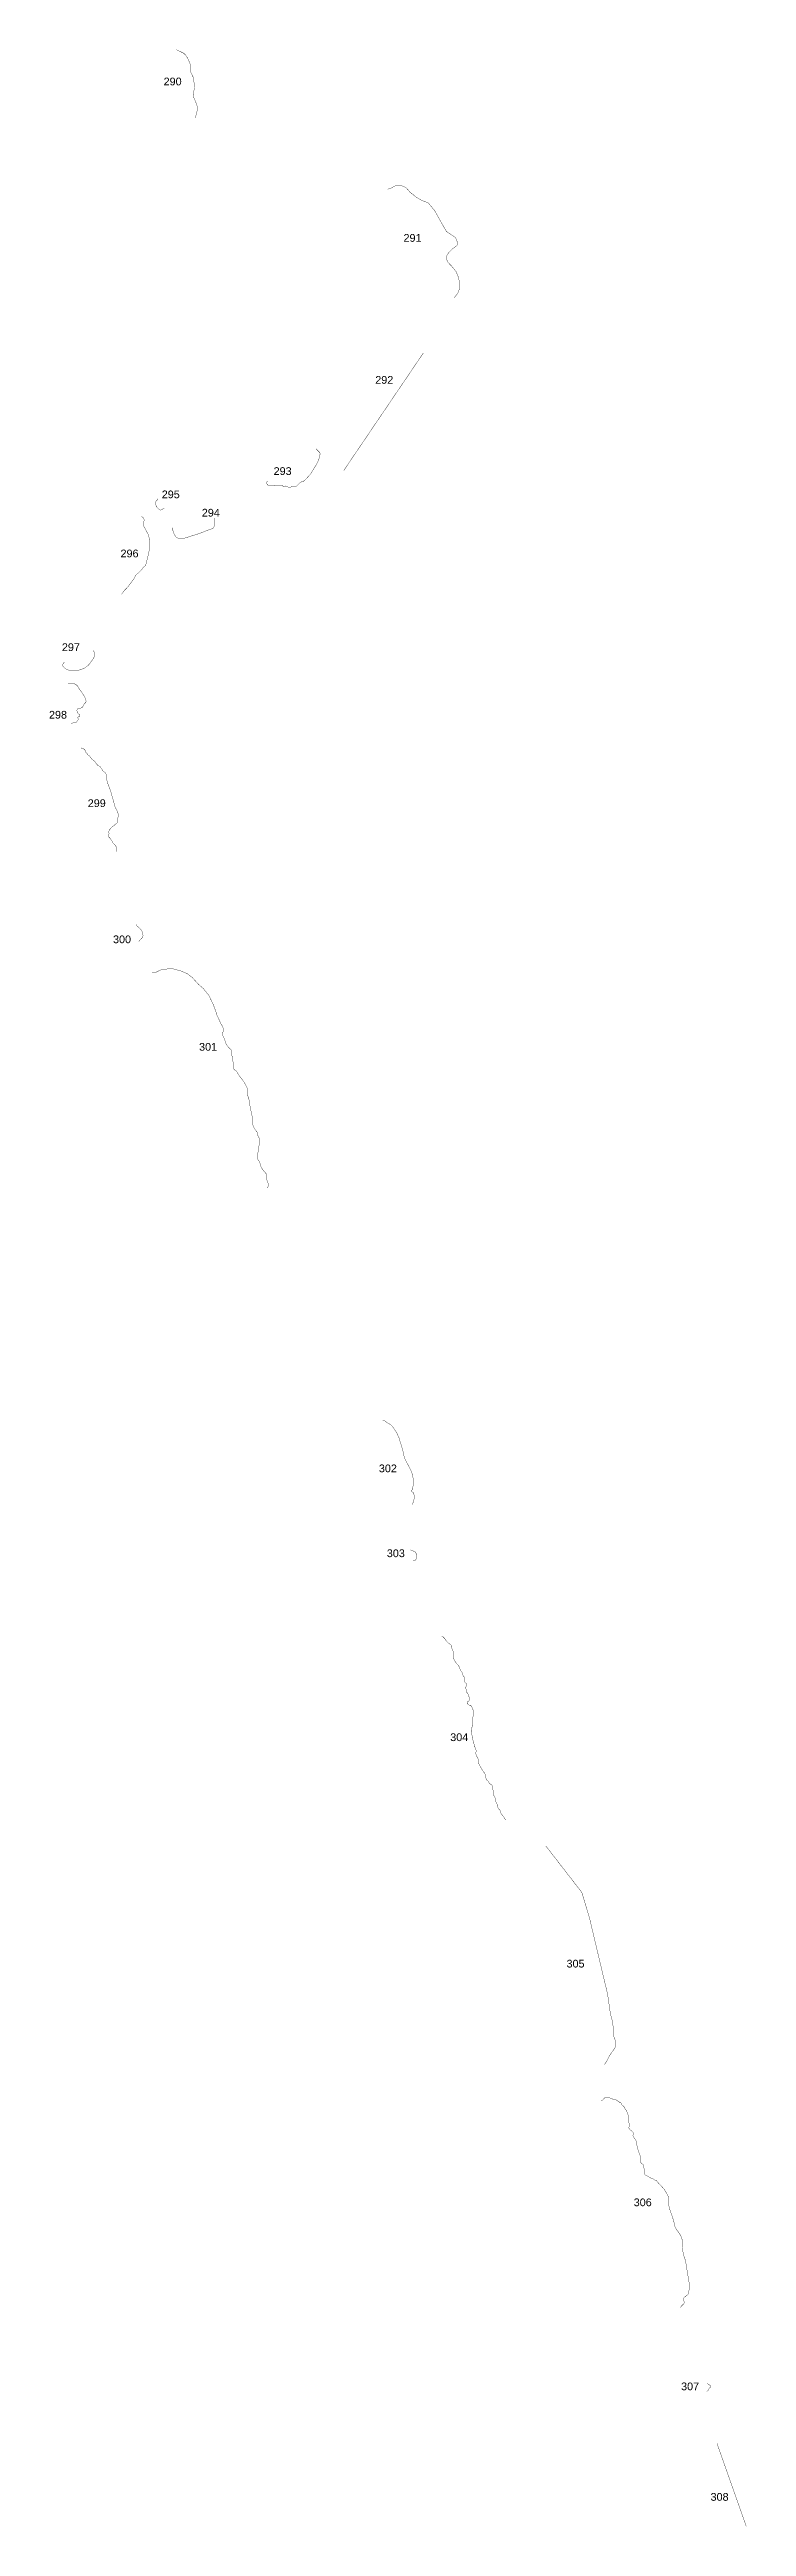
# Model space of a CAD drawing. Header units: metres. Extents: x 254121 to 358116, y 1739230 to 2227325.
# Drawn here: x 319770 to 326080, y 1812718 to 1835153 of the extents above; entities that cross this region are included whole.
import ezdxf

# ---------------------------------------------------------------- set-up
doc = ezdxf.new("R2010")
doc.units = ezdxf.units.M
doc.layers.add('NATURALLY PROTECTED', color=3, linetype='Continuous')
doc.styles.get("Standard").update_dxf_attribs({"font": 'arial.ttf'})

msp = doc.modelspace()

# ---------------------------------------------------------------- texts
at = {"char_height": 70, "attachment_point": 1}
for s, width, insert in [('290', 95.17, (320803, 1834899)), ('291', 95.17, (322975, 1833482)), ('292', 95.17, (322719, 1832196)), ('293', 95.17, (321799, 1831370)), ('295', 95.17, (320786, 1831159)), ('294', 95.17, (321149, 1830993)), ('296', 91.95, (320413, 1830624)), ('297', 145.68, (319882, 1829775)), ('298', 95.17, (319765, 1829163)), ('299', 95.17, (320116, 1828362)), ('300', 95.17, (320345, 1827129)), ('301', 95.17, (321124, 1826155)), ('302', 95.17, (322752, 1822337)), ('303', 95.17, (322824, 1821568)), ('304', 95.17, (323398, 1819902)), ('305', 95.17, (324451, 1817851)), ('306', 95.17, (325059, 1815689)), ('307', 95.17, (325488, 1814022)), ('\\pt70;308', 95.17, (325755, 1813021))]:
    msp.add_mtext_dynamic_manual_height_columns(s, width=width, gutter_width=1, heights=[0], dxfattribs=dict(at, insert=insert))

# ---------------------------------------------------------------- linework, layer by layer
at = {"layer": 'NATURALLY PROTECTED', "const_width": 3, "flags": 128}
for points in [[(320919, 1835152), (320986, 1835119), (321009, 1835095), (321031, 1835053), (321042, 1835024), (321044, 1834969), (321050, 1834945), (321072, 1834900), (321079, 1834849), (321082, 1834798), (321071, 1834755), (321075, 1834722), (321099, 1834664), (321109, 1834633), (321107, 1834599), (321099, 1834568), (321090, 1834533)], [(322832, 1833888), (322864, 1833899), (322899, 1833918), (322925, 1833923), (322949, 1833921), (322975, 1833915), (323000, 1833900), (323034, 1833861), (323092, 1833815), (323143, 1833785), (323197, 1833766), (323228, 1833730), (323258, 1833693), (323337, 1833551), (323364, 1833506), (323409, 1833474), (323438, 1833456), (323454, 1833434), (323463, 1833406), (323464, 1833385), (323453, 1833374), (323414, 1833344), (323386, 1833315), (323364, 1833283), (323362, 1833260), (323378, 1833225), (323407, 1833195), (323450, 1833143), (323474, 1833087), (323481, 1833042), (323484, 1832992), (323466, 1832946), (323433, 1832902)], [(323155, 1832405), (322435, 1831342)], [(322184, 1831537), (322187, 1831532), (322204, 1831515), (322216, 1831503), (322220, 1831493), (322217, 1831472), (322207, 1831437), (322185, 1831392), (322132, 1831307), (322091, 1831262), (322069, 1831242), (322066, 1831241), (322063, 1831241), (322060, 1831242), (322055, 1831241), (322049, 1831237), (322033, 1831225), (322022, 1831214), (322009, 1831201), (322005, 1831198), (321999, 1831197), (321991, 1831198), (321977, 1831199), (321968, 1831198), (321959, 1831193), (321951, 1831188), (321946, 1831187), (321940, 1831187), (321935, 1831188), (321928, 1831191), (321921, 1831194), (321915, 1831196), (321910, 1831199), (321909, 1831200), (321907, 1831200), (321902, 1831199), (321896, 1831197), (321891, 1831196), (321887, 1831196), (321885, 1831197), (321882, 1831200), (321879, 1831204), (321876, 1831205), (321867, 1831205), (321854, 1831204), (321843, 1831204), (321831, 1831201), (321824, 1831200), (321817, 1831200), (321810, 1831203), (321803, 1831205), (321797, 1831205), (321787, 1831205), (321780, 1831204), (321776, 1831204), (321769, 1831206), (321763, 1831207), (321757, 1831206), (321752, 1831206), (321747, 1831208), (321744, 1831211), (321740, 1831216), (321738, 1831220), (321737, 1831227), (321737, 1831233), (321739, 1831239), (321742, 1831242), (321746, 1831245)], [(320600, 1830929), (320611, 1830919), (320617, 1830915), (320621, 1830912), (320623, 1830908), (320626, 1830895), (320625, 1830873), (320623, 1830856), (320621, 1830844), (320622, 1830839), (320627, 1830829), (320634, 1830817), (320645, 1830796), (320658, 1830772), (320663, 1830763), (320667, 1830753), (320670, 1830745), (320671, 1830732), (320672, 1830724), (320677, 1830712), (320679, 1830706), (320679, 1830701), (320679, 1830693), (320679, 1830670), (320677, 1830644), (320674, 1830628), (320669, 1830599), (320659, 1830555), (320647, 1830508), (320644, 1830496), (320641, 1830486), (320637, 1830479), (320631, 1830472), (320622, 1830465), (320613, 1830456), (320607, 1830446), (320598, 1830436), (320588, 1830425), (320576, 1830414), (320571, 1830408), (320564, 1830404), (320557, 1830399), (320551, 1830391), (320546, 1830382), (320537, 1830365), (320531, 1830355), (320521, 1830342), (320514, 1830333), (320504, 1830319), (320495, 1830307), (320477, 1830284), (320458, 1830264), (320443, 1830248), (320426, 1830224), (320423, 1830219)], [(320810, 1830996), (320809, 1830996), (320808, 1830997), (320805, 1830998), (320802, 1830998), (320799, 1830996), (320795, 1830992), (320788, 1830987), (320779, 1830983), (320771, 1830982), (320766, 1830984), (320758, 1830991), (320745, 1831004), (320740, 1831011), (320736, 1831020), (320733, 1831028), (320732, 1831036), (320730, 1831042), (320730, 1831050), (320732, 1831057), (320737, 1831065), (320745, 1831073), (320751, 1831081), (320752, 1831084)], [(321263, 1830909), (321266, 1830880), (321266, 1830861), (321264, 1830841), (321255, 1830824), (321248, 1830815), (321199, 1830798), (321125, 1830769), (321023, 1830737), (320976, 1830723), (320954, 1830723), (320936, 1830726), (320921, 1830733), (320912, 1830742), (320904, 1830755), (320896, 1830771), (320889, 1830790), (320881, 1830822)], [(320164, 1829712), (320166, 1829710), (320175, 1829696), (320179, 1829687), (320180, 1829677), (320179, 1829667), (320171, 1829645), (320161, 1829628), (320130, 1829586), (320119, 1829575), (320106, 1829564), (320085, 1829550), (320062, 1829540), (320037, 1829532), (320011, 1829526), (319986, 1829525), (319963, 1829527), (319935, 1829535), (319915, 1829544), (319908, 1829550), (319899, 1829559), (319893, 1829566), (319890, 1829573), (319889, 1829578), (319891, 1829586), (319894, 1829591), (319897, 1829595), (319900, 1829599), (319903, 1829605)], [(319937, 1829406), (319940, 1829407), (319956, 1829412), (319967, 1829412), (319980, 1829413), (319994, 1829409), (320010, 1829401), (320023, 1829389), (320036, 1829367), (320053, 1829343), (320065, 1829326), (320084, 1829299), (320092, 1829280), (320096, 1829269), (320100, 1829259), (320101, 1829248), (320098, 1829237), (320090, 1829233), (320085, 1829227), (320078, 1829213), (320071, 1829200), (320062, 1829191), (320049, 1829187), (320040, 1829187), (320030, 1829186), (320024, 1829183), (320020, 1829177), (320018, 1829165), (320021, 1829152), (320029, 1829139), (320039, 1829132), (320044, 1829124), (320045, 1829118), (320043, 1829112), (320038, 1829109), (320036, 1829109), (320034, 1829109), (320032, 1829109), (320031, 1829109), (320030, 1829109), (320030, 1829108), (320028, 1829107), (320027, 1829104), (320027, 1829103), (320026, 1829103), (320025, 1829102), (320025, 1829101), (320025, 1829101), (320026, 1829100), (320027, 1829097), (320029, 1829092), (320030, 1829088), (320030, 1829085), (320027, 1829080), (320023, 1829075), (320020, 1829072), (320018, 1829067), (320017, 1829064), (320015, 1829060), (320011, 1829058), (320007, 1829057), (319998, 1829056), (319979, 1829053), (319970, 1829050), (319966, 1829048), (319963, 1829046)], [(320054, 1828831), (320061, 1828825), (320064, 1828823), (320072, 1828821), (320080, 1828818), (320086, 1828813), (320089, 1828810), (320092, 1828806), (320093, 1828800), (320094, 1828792), (320096, 1828788), (320102, 1828783), (320108, 1828780), (320110, 1828778), (320110, 1828775), (320111, 1828770), (320112, 1828767), (320118, 1828764), (320125, 1828760), (320132, 1828754), (320140, 1828743), (320147, 1828734), (320153, 1828726), (320160, 1828720), (320172, 1828713), (320178, 1828707), (320186, 1828696), (320196, 1828682), (320205, 1828672), (320213, 1828666), (320220, 1828663), (320227, 1828659), (320233, 1828651), (320244, 1828635), (320253, 1828620), (320260, 1828615), (320269, 1828607), (320276, 1828601), (320281, 1828593), (320288, 1828576), (320289, 1828562), (320289, 1828540), (320292, 1828520), (320323, 1828438), (320365, 1828289), (320383, 1828256), (320387, 1828246), (320391, 1828232), (320393, 1828216), (320390, 1828199), (320386, 1828170), (320384, 1828154), (320381, 1828147), (320375, 1828142), (320365, 1828135), (320351, 1828123), (320334, 1828110), (320317, 1828091), (320314, 1828084), (320310, 1828078), (320308, 1828074), (320307, 1828068), (320308, 1828061), (320309, 1828053), (320308, 1828046), (320306, 1828039), (320304, 1828033), (320304, 1828026), (320306, 1828022), (320314, 1828014), (320320, 1828007), (320322, 1828004), (320324, 1828000), (320326, 1827998), (320329, 1827995), (320333, 1827991), (320335, 1827986), (320337, 1827981), (320341, 1827971), (320345, 1827966), (320351, 1827960), (320354, 1827957), (320359, 1827951), (320366, 1827945), (320371, 1827937), (320375, 1827928), (320377, 1827920), (320379, 1827912), (320378, 1827906), (320376, 1827903), (320374, 1827898), (320372, 1827893), (320372, 1827891), (320372, 1827887), (320373, 1827886)], [(320555, 1827227), (320562, 1827215), (320577, 1827202), (320594, 1827186), (320607, 1827168), (320613, 1827152), (320617, 1827130), (320615, 1827116), (320605, 1827102), (320593, 1827092), (320581, 1827078), (320579, 1827074)], [(320701, 1826794), (320715, 1826797), (320735, 1826797), (320746, 1826800), (320755, 1826806), (320771, 1826815), (320798, 1826820), (320846, 1826827), (320891, 1826826), (320955, 1826809), (321015, 1826784), (321060, 1826751), (321120, 1826685), (321165, 1826646), (321215, 1826582), (321255, 1826497), (321277, 1826438), (321284, 1826411), (321295, 1826388), (321308, 1826360), (321320, 1826331), (321335, 1826308), (321340, 1826297), (321342, 1826288), (321342, 1826279), (321343, 1826269), (321343, 1826261), (321342, 1826257), (321340, 1826253), (321336, 1826248), (321336, 1826242), (321336, 1826231), (321339, 1826224), (321342, 1826216), (321347, 1826206), (321352, 1826196), (321355, 1826187), (321361, 1826170), (321368, 1826149), (321380, 1826128), (321398, 1826108), (321410, 1826099), (321416, 1826092), (321419, 1826084), (321419, 1826075), (321416, 1826064), (321414, 1826051), (321415, 1826044), (321421, 1826038), (321427, 1826031), (321429, 1826025), (321429, 1826019), (321427, 1826010), (321426, 1826003), (321428, 1825992), (321433, 1825981), (321435, 1825971), (321435, 1825956), (321436, 1825935), (321437, 1825925), (321439, 1825921), (321443, 1825912), (321452, 1825907), (321460, 1825902), (321466, 1825896), (321470, 1825888), (321479, 1825872), (321487, 1825861), (321495, 1825850), (321510, 1825829), (321527, 1825807), (321535, 1825794), (321542, 1825781), (321555, 1825757), (321561, 1825741), (321565, 1825727), (321566, 1825715), (321564, 1825704), (321562, 1825698), (321559, 1825690), (321561, 1825682), (321565, 1825675), (321572, 1825660), (321576, 1825642), (321578, 1825623), (321583, 1825595), (321588, 1825568), (321602, 1825503), (321610, 1825466), (321611, 1825453), (321609, 1825432), (321611, 1825412), (321619, 1825392), (321634, 1825367), (321648, 1825350), (321651, 1825340), (321654, 1825322), (321661, 1825306), (321671, 1825289), (321673, 1825278), (321673, 1825256), (321672, 1825237), (321668, 1825228), (321663, 1825214), (321661, 1825204), (321659, 1825176), (321657, 1825160), (321657, 1825145), (321656, 1825136), (321653, 1825125), (321652, 1825117), (321652, 1825108), (321654, 1825102), (321660, 1825094), (321669, 1825084), (321674, 1825073), (321678, 1825056), (321683, 1825039), (321690, 1825023), (321705, 1825002), (321718, 1824986), (321728, 1824975), (321733, 1824969), (321736, 1824962), (321738, 1824957), (321739, 1824949), (321738, 1824938), (321736, 1824929), (321736, 1824923), (321737, 1824915), (321741, 1824906), (321745, 1824899), (321746, 1824892), (321750, 1824881), (321750, 1824864), (321748, 1824853), (321744, 1824847), (321740, 1824844), (321739, 1824840), (321739, 1824840)], [(322785, 1822739), (322800, 1822735), (322812, 1822728), (322829, 1822715), (322858, 1822698), (322875, 1822682), (322888, 1822664), (322915, 1822621), (322934, 1822579), (322948, 1822532), (322966, 1822475), (322984, 1822395), (323015, 1822335), (323043, 1822282), (323055, 1822249), (323062, 1822212), (323065, 1822170), (323063, 1822154), (323062, 1822144), (323060, 1822135), (323059, 1822122), (323056, 1822116), (323052, 1822107), (323048, 1822100), (323046, 1822096), (323047, 1822092), (323051, 1822089), (323059, 1822087), (323065, 1822082), (323068, 1822075), (323070, 1822065), (323072, 1822040), (323069, 1822011), (323062, 1821992), (323055, 1821979), (323054, 1821974)], [(323039, 1821566), (323043, 1821561), (323058, 1821555), (323074, 1821550), (323083, 1821542), (323088, 1821534), (323092, 1821522), (323093, 1821506), (323092, 1821486), (323088, 1821477), (323084, 1821472), (323073, 1821468), (323065, 1821465), (323060, 1821463)], [(323321, 1820784), (323329, 1820779), (323346, 1820763), (323361, 1820741), (323374, 1820727), (323384, 1820717), (323397, 1820709), (323402, 1820705), (323408, 1820700), (323410, 1820697), (323411, 1820693), (323410, 1820689), (323408, 1820686), (323407, 1820682), (323407, 1820677), (323408, 1820674), (323414, 1820669), (323420, 1820664), (323422, 1820658), (323423, 1820648), (323424, 1820630), (323424, 1820619), (323426, 1820606), (323427, 1820593), (323429, 1820580), (323436, 1820563), (323443, 1820553), (323447, 1820545), (323455, 1820534), (323465, 1820525), (323473, 1820514), (323479, 1820505), (323482, 1820493), (323485, 1820487), (323492, 1820474), (323497, 1820462), (323505, 1820454), (323511, 1820441), (323513, 1820434), (323514, 1820425), (323516, 1820419), (323520, 1820416), (323525, 1820411), (323526, 1820406), (323528, 1820398), (323530, 1820389), (323530, 1820380), (323530, 1820373), (323530, 1820367), (323533, 1820363), (323537, 1820359), (323541, 1820354), (323545, 1820349), (323545, 1820342), (323545, 1820334), (323543, 1820328), (323539, 1820322), (323536, 1820318), (323535, 1820315), (323540, 1820305), (323543, 1820298), (323545, 1820292), (323546, 1820287), (323545, 1820279), (323545, 1820276), (323546, 1820273), (323550, 1820271), (323553, 1820269), (323556, 1820266), (323558, 1820261), (323560, 1820252), (323562, 1820243), (323564, 1820238), (323569, 1820231), (323571, 1820224), (323572, 1820216), (323571, 1820208), (323568, 1820198), (323566, 1820194), (323564, 1820192), (323561, 1820192), (323555, 1820191), (323553, 1820189), (323551, 1820186), (323550, 1820182), (323553, 1820175), (323558, 1820165), (323566, 1820159), (323578, 1820156), (323584, 1820153), (323589, 1820148), (323594, 1820140), (323597, 1820134), (323598, 1820126), (323601, 1820121), (323606, 1820115), (323607, 1820111), (323609, 1820106), (323609, 1820101), (323608, 1820085), (323606, 1820068), (323603, 1820043), (323600, 1820027), (323600, 1820021), (323600, 1820014), (323602, 1820006), (323602, 1820001), (323600, 1819995), (323600, 1819993), (323601, 1819989), (323602, 1819985), (323602, 1819981), (323602, 1819974), (323600, 1819965), (323598, 1819960), (323596, 1819958), (323591, 1819956), (323589, 1819954), (323588, 1819951), (323588, 1819944), (323587, 1819936), (323590, 1819928), (323592, 1819922), (323593, 1819917), (323594, 1819911), (323593, 1819903), (323592, 1819897), (323593, 1819891), (323596, 1819881), (323599, 1819872), (323602, 1819861), (323603, 1819845), (323606, 1819829), (323609, 1819820), (323613, 1819806), (323615, 1819795), (323615, 1819792), (323614, 1819787), (323615, 1819784), (323620, 1819779), (323623, 1819773), (323625, 1819764), (323630, 1819755), (323633, 1819747), (323635, 1819741), (323636, 1819739), (323635, 1819736), (323634, 1819735), (323632, 1819734), (323630, 1819730), (323629, 1819725), (323630, 1819717), (323632, 1819711), (323635, 1819699), (323642, 1819688), (323647, 1819679), (323650, 1819672), (323651, 1819661), (323651, 1819648), (323652, 1819640), (323657, 1819628), (323662, 1819617), (323667, 1819606), (323676, 1819591), (323682, 1819580), (323692, 1819564), (323698, 1819555), (323709, 1819541), (323716, 1819527), (323720, 1819515), (323721, 1819502), (323722, 1819494), (323723, 1819487), (323727, 1819480), (323732, 1819475), (323739, 1819471), (323742, 1819467), (323744, 1819461), (323753, 1819450), (323764, 1819441), (323775, 1819434), (323780, 1819426), (323782, 1819420), (323782, 1819411), (323781, 1819399), (323783, 1819393), (323788, 1819384), (323791, 1819375), (323790, 1819369), (323788, 1819363), (323786, 1819359), (323786, 1819355), (323787, 1819350), (323790, 1819344), (323799, 1819331), (323805, 1819314), (323808, 1819303), (323810, 1819288), (323812, 1819281), (323816, 1819277), (323818, 1819273), (323820, 1819264), (323824, 1819257), (323829, 1819249), (323830, 1819244), (323830, 1819241), (323829, 1819235), (323830, 1819229), (323833, 1819221), (323836, 1819217), (323840, 1819214), (323844, 1819211), (323848, 1819206), (323853, 1819195), (323857, 1819183), (323858, 1819175), (323861, 1819171), (323872, 1819158), (323881, 1819148), (323885, 1819140), (323887, 1819135), (323891, 1819129), (323896, 1819125), (323901, 1819117)], [(324264, 1818881), (324589, 1818462), (324660, 1818225), (324755, 1817824), (324822, 1817543), (324849, 1817357), (324862, 1817311), (324873, 1817247), (324875, 1817195), (324876, 1817163), (324882, 1817148), (324892, 1817121), (324894, 1817091), (324892, 1817058), (324866, 1817020), (324839, 1816981), (324816, 1816935), (324800, 1816911), (324791, 1816902)], [(324767, 1816573), (324778, 1816580), (324795, 1816600), (324810, 1816606), (324831, 1816605), (324852, 1816596), (324870, 1816589), (324879, 1816588), (324886, 1816587), (324895, 1816585), (324904, 1816580), (324911, 1816573), (324920, 1816568), (324927, 1816563), (324938, 1816558), (324945, 1816553), (324949, 1816550), (324951, 1816544), (324951, 1816539), (324954, 1816534), (324959, 1816530), (324963, 1816527), (324968, 1816523), (324976, 1816517), (324979, 1816508), (324980, 1816503), (324983, 1816499), (324987, 1816494), (324990, 1816490), (324995, 1816482), (324998, 1816473), (325001, 1816461), (325008, 1816448), (325014, 1816441), (325015, 1816437), (325016, 1816432), (325015, 1816422), (325013, 1816406), (325010, 1816387), (325012, 1816381), (325018, 1816370), (325019, 1816364), (325020, 1816354), (325019, 1816347), (325016, 1816334), (325016, 1816326), (325020, 1816319), (325026, 1816311), (325035, 1816304), (325046, 1816296), (325053, 1816287), (325055, 1816280), (325055, 1816272), (325052, 1816261), (325053, 1816256), (325056, 1816247), (325068, 1816232), (325075, 1816223), (325080, 1816212), (325084, 1816200), (325086, 1816188), (325086, 1816185), (325086, 1816177), (325087, 1816170), (325091, 1816163), (325092, 1816157), (325092, 1816150), (325093, 1816143), (325095, 1816136), (325102, 1816126), (325104, 1816121), (325104, 1816112), (325105, 1816107), (325110, 1816098), (325113, 1816090), (325115, 1816081), (325118, 1816076), (325124, 1816067), (325125, 1816060), (325125, 1816049), (325122, 1816029), (325121, 1816022), (325122, 1816016), (325130, 1816006), (325144, 1815996), (325149, 1815990), (325151, 1815984), (325152, 1815969), (325153, 1815946), (325155, 1815928), (325158, 1815916), (325160, 1815906), (325163, 1815902), (325174, 1815897), (325185, 1815891), (325193, 1815888), (325200, 1815881), (325209, 1815876), (325223, 1815872), (325234, 1815867), (325244, 1815859), (325249, 1815856), (325259, 1815854), (325266, 1815850), (325277, 1815837), (325284, 1815826), (325295, 1815816), (325302, 1815810), (325317, 1815793), (325335, 1815773), (325351, 1815746), (325364, 1815725), (325373, 1815703), (325375, 1815685), (325373, 1815661), (325375, 1815632), (325384, 1815594), (325409, 1815525), (325424, 1815473), (325435, 1815426), (325439, 1815419), (325458, 1815393), (325485, 1815353), (325499, 1815313), (325503, 1815269), (325502, 1815235), (325508, 1815182), (325522, 1815146), (325532, 1815102), (325541, 1815045), (325556, 1814955), (325562, 1814919), (325563, 1814876), (325556, 1814834), (325551, 1814821), (325543, 1814814), (325532, 1814806), (325523, 1814798), (325513, 1814790), (325508, 1814782), (325508, 1814774), (325512, 1814763), (325516, 1814753), (325516, 1814745), (325513, 1814735), (325501, 1814725), (325491, 1814714), (325486, 1814705), (325485, 1814699)], [(325724, 1814017), (325730, 1814010), (325746, 1813999), (325755, 1813994), (325758, 1813989), (325758, 1813984), (325756, 1813979), (325747, 1813974), (325742, 1813968), (325737, 1813959), (325733, 1813951), (325725, 1813945), (325721, 1813944)], [(325813, 1813471), (326078, 1812720)]]:
    msp.add_lwpolyline(points, dxfattribs=at)

msp.set_redraw_order([(e.dxf.handle, doc.entitydb.next_handle()) for e in msp.query("TEXT MTEXT ATTDEF DIMENSION ARC_DIMENSION")])  # texts and dimensions are drawn at this point

doc.saveas('drawing.dxf')
